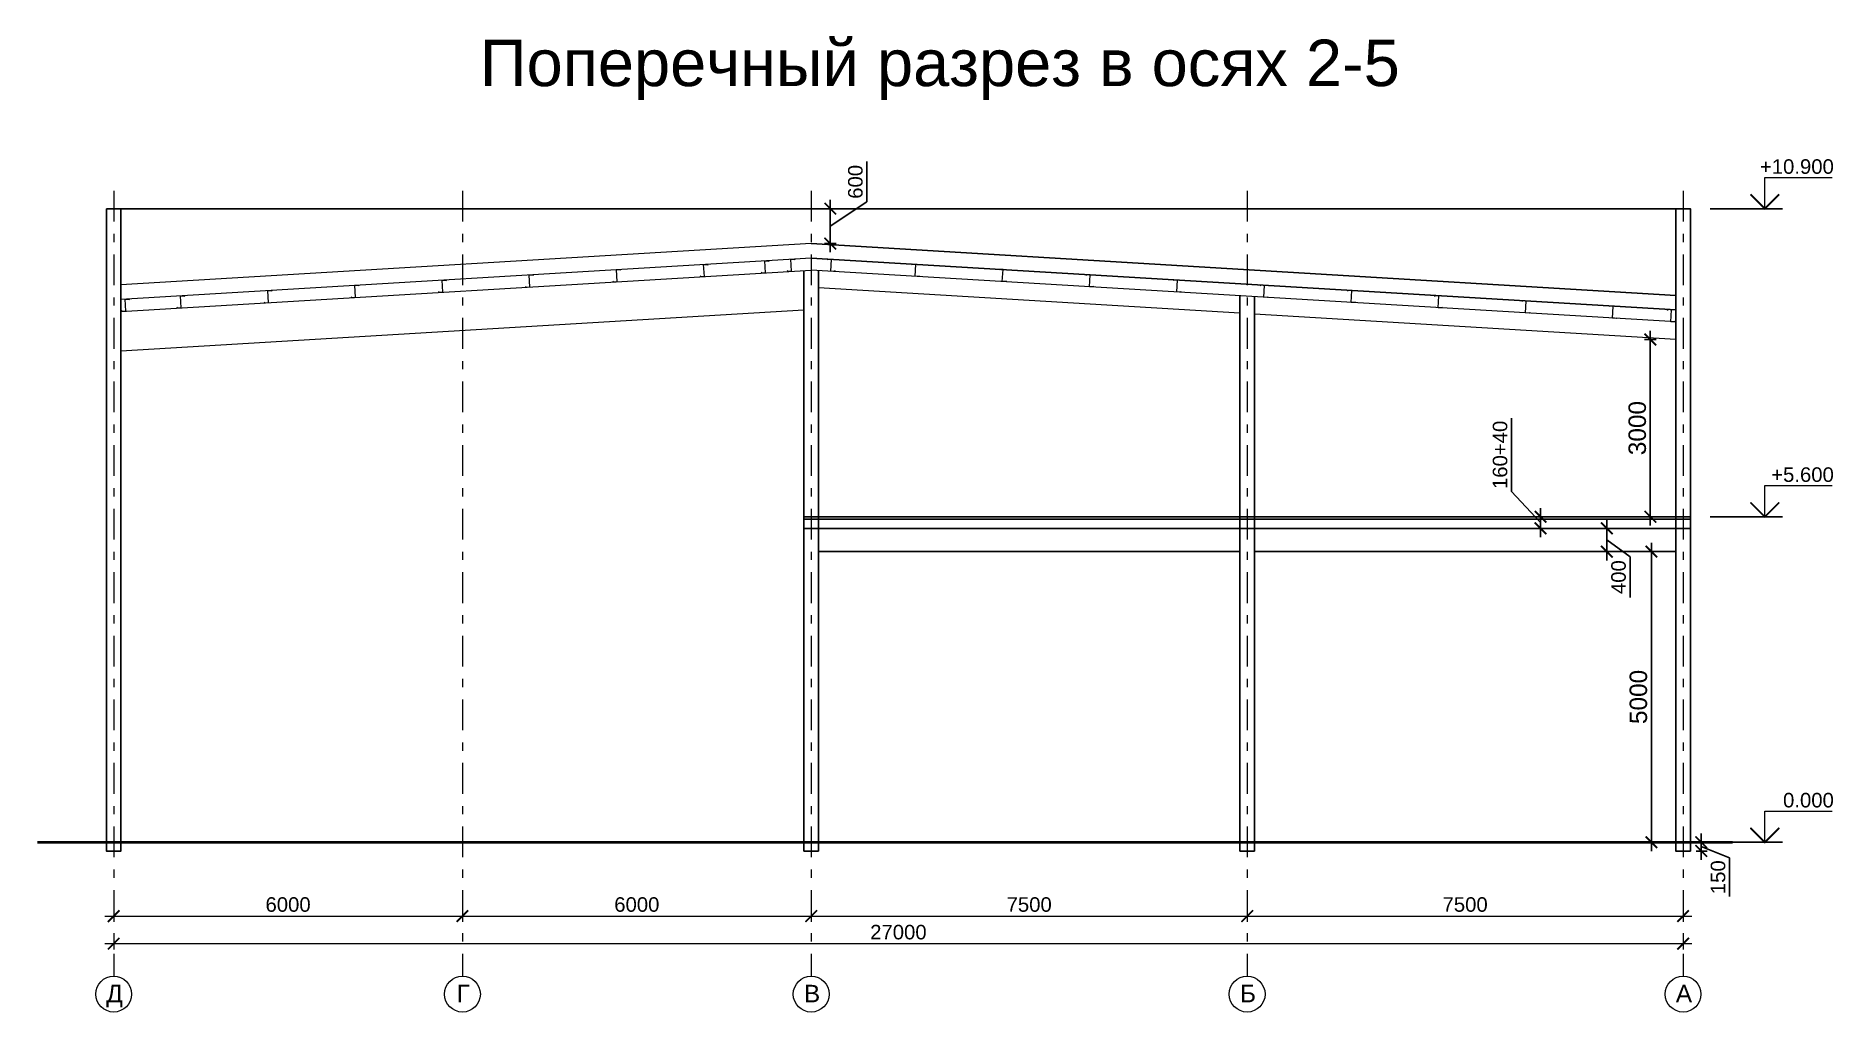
# Model space of a CAD drawing. Header units: millimetres. Extents: x -2648 to 2168491, y -277796 to 297800.
# Drawn here: x 145305 to 176223, y -7304 to 9487 of the extents above; entities that cross this region are included whole.
import ezdxf
from ezdxf.enums import TextEntityAlignment as Align

# ---------------------------------------------------------------- set-up
doc = ezdxf.new("R2010")
doc.units = ezdxf.units.MM
doc.linetypes.add('DIVIDE', pattern=[0])
doc.linetypes.add('Штрихштриховая', pattern=[1093.611073, 529.166651, -211.666656, 141.111112, -211.666656])
doc.layers.get('0').update_dxf_attribs({"lineweight": 0})
doc.layers.get('Defpoints').update_dxf_attribs({"color": 252})
doc.layers.add('Axes', color=1, linetype='Continuous')
doc.layers.add('Text', color=7, linetype='Continuous')
for name, color, linetype, lineweight in [('Dimension', 162, 'Continuous', 25), ('Dimension axis', 152, 'Continuous', 0), ('я_12', 1, 'Continuous', 20)]:
    doc.layers.add(name, color=color, linetype=linetype, lineweight=lineweight)
doc.styles.add('SPDS', font='romans.shx', dxfattribs={"width": 0.8, "oblique": 10})
doc.styles.get("Standard").update_dxf_attribs({"font": 'arial.ttf'})
doc.dimstyles.new('ARKO_TICK', dxfattribs={"dimscale": 100, "dimtxt": 2, "dimasz": 2, "dimexe": 1, "dimexo": 1, "dimgap": 1, "dimtad": 1, "dimdec": 0, "dimzin": 0, "dimdsep": 46, "dimtxsty": 'SPDS', "dimblk": 'OBLIQUE', "dimcen": 2, "dimdle": 1.5, "dimclrd": 256, "dimclre": 256, "dimclrt": 256, "dimadec": 6, "dimazin": 0, "dimtfac": 1, "dimtdec": 0, "dimtix": 1, "dimtmove": 1, "dimatfit": 3, "dimfxl": 1, "dimfxlon": 1, "dimtolj": 1, "dimtzin": 0, "dimarcsym": 0})

msp = doc.modelspace()

# ---------------------------------------------------------------- texts
for s, p in [('+10.900', (176236.5, 7115.1)), ('+5.600', (176236.5, 1815.8)), ('0.000', (176236.5, -3784.2))]:
    msp.add_text(s, height=250).set_placement(p, align=Align.RIGHT)
at = {"layer": 'Axes'}
for s, p in [('Д', (146657.5, -7136.2)), ('Г', (152657.5, -7136.2)), ('В', (158657.5, -7136.2)), ('Б', (166157.5, -7136.2)), ('А', (173657.5, -7136.2))]:
    msp.add_text(s, height=300, dxfattribs=at).set_placement(p, align=Align.CENTER)
at = {"layer": 'Text', "insert": (160856.2, 8903), "char_height": 800, "attachment_point": 5}
msp.add_mtext('Поперечный разрез в осях 2-5', dxfattribs=at)

# ---------------------------------------------------------------- blocks, each defined once
blk = doc.blocks.new('_ArchTick')
at = {"color": 0, "linetype": 'ByBlock', "const_width": 0.15}
blk.add_lwpolyline([(-0.5, -0.5), (0.5, 0.5)], dxfattribs=at)
blk = doc.blocks.new('*D237')
at = {"layer": 'Defpoints', "color": 0, "lineweight": -2, "ltscale": 100, "transparency": 16777216}
for p in [(146643, -5287), (173643, -5287), (146643, -6129)]:
    blk.add_point(p, dxfattribs=at)
at = {"layer": 'Dimension axis', "ltscale": 100, "transparency": 16777216}
for p, q in [((173793, -6129), (146493, -6129)), ((146643, -6029), (146643, -6229)), ((173643, -6029), (173643, -6229))]:
    blk.add_line(p, q, dxfattribs=at)
at = {"layer": 'Dimension axis', "ltscale": 100, "transparency": 16777216, "xscale": 200, "yscale": 200, "zscale": 200, "rotation": 180}
blk.add_blockref('_ArchTick', (146643, -6129), dxfattribs=at)
at = {"layer": 'Dimension axis', "ltscale": 100, "transparency": 16777216, "xscale": 200, "yscale": 200, "zscale": 200}
blk.add_blockref('_ArchTick', (173643, -6129), dxfattribs=at)
at = {"layer": 'Dimension axis', "ltscale": 100, "transparency": 16777216, "insert": (160143, -5931), "char_height": 300, "attachment_point": 5, "bg_fill": 3, "box_fill_scale": 1.1, "bg_fill_color": 256, "bg_fill_true_color": 13158600, "bg_fill_transparency": 0}
blk.add_mtext('\\A1;{\\H0.83333x;27000}', dxfattribs=at)
blk = doc.blocks.new('*D238')
at = {"layer": 'Defpoints', "color": 0, "lineweight": -2, "ltscale": 100, "transparency": 16777216}
for p in [(166143, -5287), (173643, -5287), (173643, -5654)]:
    blk.add_point(p, dxfattribs=at)
at = {"layer": 'Dimension axis', "ltscale": 100, "transparency": 16777216}
for p, q in [((166143, -5554), (166143, -5754)), ((173643, -5554), (173643, -5754)), ((165993, -5654), (173793, -5654))]:
    blk.add_line(p, q, dxfattribs=at)
at = {"layer": 'Dimension axis', "ltscale": 100, "transparency": 16777216, "xscale": 200, "yscale": 200, "zscale": 200, "rotation": 180}
blk.add_blockref('_ArchTick', (166143, -5654), dxfattribs=at)
at = {"layer": 'Dimension axis', "ltscale": 100, "transparency": 16777216, "xscale": 200, "yscale": 200, "zscale": 200}
blk.add_blockref('_ArchTick', (173643, -5654), dxfattribs=at)
at = {"layer": 'Dimension axis', "ltscale": 100, "transparency": 16777216, "insert": (169893, -5456), "char_height": 300, "attachment_point": 5, "bg_fill": 3, "box_fill_scale": 1.1, "bg_fill_color": 256, "bg_fill_true_color": 13158600, "bg_fill_transparency": 0}
blk.add_mtext('\\A1;{\\H0.83333x;7500}', dxfattribs=at)
blk = doc.blocks.new('*D239')
at = {"layer": 'Defpoints', "color": 0, "lineweight": -2, "ltscale": 100, "transparency": 16777216}
for p in [(158643, -5287), (166143, -5287), (166143, -5654)]:
    blk.add_point(p, dxfattribs=at)
at = {"layer": 'Dimension axis', "ltscale": 100, "transparency": 16777216}
for p, q in [((158643, -5554), (158643, -5754)), ((166143, -5554), (166143, -5754)), ((158493, -5654), (166293, -5654))]:
    blk.add_line(p, q, dxfattribs=at)
at = {"layer": 'Dimension axis', "ltscale": 100, "transparency": 16777216, "xscale": 200, "yscale": 200, "zscale": 200, "rotation": 180}
blk.add_blockref('_ArchTick', (158643, -5654), dxfattribs=at)
at = {"layer": 'Dimension axis', "ltscale": 100, "transparency": 16777216, "xscale": 200, "yscale": 200, "zscale": 200}
blk.add_blockref('_ArchTick', (166143, -5654), dxfattribs=at)
at = {"layer": 'Dimension axis', "ltscale": 100, "transparency": 16777216, "insert": (162393, -5456), "char_height": 300, "attachment_point": 5, "bg_fill": 3, "box_fill_scale": 1.1, "bg_fill_color": 256, "bg_fill_true_color": 13158600, "bg_fill_transparency": 0}
blk.add_mtext('\\A1;{\\H0.83333x;7500}', dxfattribs=at)
blk = doc.blocks.new('*D240')
at = {"layer": 'Defpoints', "color": 0, "lineweight": -2, "ltscale": 100, "transparency": 16777216}
for p in [(152643, -5287), (158643, -5287), (158643, -5654)]:
    blk.add_point(p, dxfattribs=at)
at = {"layer": 'Dimension axis', "ltscale": 100, "transparency": 16777216}
for p, q in [((152643, -5554), (152643, -5754)), ((158643, -5554), (158643, -5754)), ((152493, -5654), (158793, -5654))]:
    blk.add_line(p, q, dxfattribs=at)
at = {"layer": 'Dimension axis', "ltscale": 100, "transparency": 16777216, "xscale": 200, "yscale": 200, "zscale": 200, "rotation": 180}
blk.add_blockref('_ArchTick', (152643, -5654), dxfattribs=at)
at = {"layer": 'Dimension axis', "ltscale": 100, "transparency": 16777216, "xscale": 200, "yscale": 200, "zscale": 200}
blk.add_blockref('_ArchTick', (158643, -5654), dxfattribs=at)
at = {"layer": 'Dimension axis', "ltscale": 100, "transparency": 16777216, "insert": (155643, -5456), "char_height": 300, "attachment_point": 5, "bg_fill": 3, "box_fill_scale": 1.1, "bg_fill_color": 256, "bg_fill_true_color": 13158600, "bg_fill_transparency": 0}
blk.add_mtext('\\A1;{\\H0.83333x;6000}', dxfattribs=at)
blk = doc.blocks.new('*D241')
at = {"layer": 'Defpoints', "color": 0, "lineweight": -2, "ltscale": 100, "transparency": 16777216}
for p in [(146643, -5287), (152643, -5287), (152643, -5654)]:
    blk.add_point(p, dxfattribs=at)
at = {"layer": 'Dimension axis', "ltscale": 100, "transparency": 16777216}
for p, q in [((146643, -5554), (146643, -5754)), ((152643, -5554), (152643, -5754)), ((146493, -5654), (152793, -5654))]:
    blk.add_line(p, q, dxfattribs=at)
at = {"layer": 'Dimension axis', "ltscale": 100, "transparency": 16777216, "xscale": 200, "yscale": 200, "zscale": 200, "rotation": 180}
blk.add_blockref('_ArchTick', (146643, -5654), dxfattribs=at)
at = {"layer": 'Dimension axis', "ltscale": 100, "transparency": 16777216, "xscale": 200, "yscale": 200, "zscale": 200}
blk.add_blockref('_ArchTick', (152643, -5654), dxfattribs=at)
at = {"layer": 'Dimension axis', "ltscale": 100, "transparency": 16777216, "insert": (149643, -5456), "char_height": 300, "attachment_point": 5, "bg_fill": 3, "box_fill_scale": 1.1, "bg_fill_color": 256, "bg_fill_true_color": 13158600, "bg_fill_transparency": 0}
blk.add_mtext('\\A1;{\\H0.83333x;6000}', dxfattribs=at)
blk = doc.blocks.new('Axis CS')
at = {"layer": 'я_12', "linetype": 'Штрихштриховая'}
blk.add_line((0, 13511), (0, 0), dxfattribs=at)
at = {"layer": 'я_12', "linetype": 'Continuous', "ltscale": 5}
blk.add_circle((0, -308), 308, dxfattribs=at)
blk = doc.blocks.new('Elevation')
for p, q in [((0, 0), (0, 538)), ((0, 538), (1161, 538)), ((0, 0), (-247, 247)), ((0, 0), (247, 247))]:
    blk.add_line(p, q)
at = {"lineweight": -2, "ltscale": 100}
blk.add_line((304, 0), (-940, 0), dxfattribs=at)
at = {"lineweight": -2, "ltscale": 100, "const_width": 30}
blk.add_lwpolyline([(-247, 247), (0, 0), (247, 247)], dxfattribs=at)
blk = doc.blocks.new('*D242')
at = {"layer": 'Defpoints', "color": 0, "lineweight": -2, "ltscale": 100, "transparency": 16777216}
for p in [(158643, 6515), (158971, 6515), (158643, 5915)]:
    blk.add_point(p, dxfattribs=at)
at = {"layer": 'Dimension', "ltscale": 100, "transparency": 16777216}
for p, q in [((159602, 6631), (159602, 7324)), ((158871, 6515), (159071, 6515)), ((158971, 5765), (158971, 6665)), ((158971, 6215), (159602, 6631)), ((158871, 5915), (159071, 5915))]:
    blk.add_line(p, q, dxfattribs=at)
at = {"layer": 'Dimension', "ltscale": 100, "transparency": 16777216, "xscale": 200, "yscale": 200, "zscale": 200}
for p, rotation in [((158971, 6515), 90), ((158971, 5915), 270)]:
    blk.add_blockref('_ArchTick', p, dxfattribs=dict(at, rotation=rotation))
at = {"layer": 'Dimension', "ltscale": 100, "transparency": 16777216, "insert": (159404, 6977), "char_height": 250, "attachment_point": 5, "rotation": 90, "bg_fill": 3, "box_fill_scale": 1.1, "bg_fill_color": 256, "bg_fill_true_color": 13158600, "bg_fill_transparency": 0}
blk.add_mtext('\\A1;600', dxfattribs=at)
blk = doc.blocks.new('*D243')
at = {"layer": 'Defpoints', "color": 0, "lineweight": -2, "ltscale": 100, "transparency": 16777216}
for p in [(173518, 4266), (173079, 1216), (173518, 1216)]:
    blk.add_point(p, dxfattribs=at)
at = {"layer": 'Dimension', "ltscale": 100, "transparency": 16777216}
for p, q in [((173079, 4416), (173079, 1066)), ((173179, 4266), (172979, 4266)), ((173179, 1216), (172979, 1216))]:
    blk.add_line(p, q, dxfattribs=at)
at = {"layer": 'Dimension', "ltscale": 100, "transparency": 16777216, "xscale": 200, "yscale": 200, "zscale": 200}
for p, rotation in [((173079, 4266), 90), ((173079, 1216), 270)]:
    blk.add_blockref('_ArchTick', p, dxfattribs=dict(at, rotation=rotation))
at = {"layer": 'Dimension', "ltscale": 100, "transparency": 16777216, "insert": (172856, 2741), "char_height": 300, "attachment_point": 5, "rotation": 90, "bg_fill": 3, "box_fill_scale": 1.1, "bg_fill_color": 256, "bg_fill_true_color": 13158600, "bg_fill_transparency": 0}
blk.add_mtext('\\A1;3000', dxfattribs=at)
blk = doc.blocks.new('*D244')
at = {"layer": 'Defpoints', "color": 0, "lineweight": -2, "ltscale": 100, "transparency": 16777216}
for p in [(173518, 616), (173098, -4384), (173518, -4384)]:
    blk.add_point(p, dxfattribs=at)
at = {"layer": 'Dimension', "ltscale": 100, "transparency": 16777216}
for p, q in [((173098, 766), (173098, -4534)), ((173198, 616), (172998, 616)), ((173198, -4384), (172998, -4384))]:
    blk.add_line(p, q, dxfattribs=at)
at = {"layer": 'Dimension', "ltscale": 100, "transparency": 16777216, "xscale": 200, "yscale": 200, "zscale": 200}
for p, rotation in [((173098, 616), 90), ((173098, -4384), 270)]:
    blk.add_blockref('_ArchTick', p, dxfattribs=dict(at, rotation=rotation))
at = {"layer": 'Dimension', "ltscale": 100, "transparency": 16777216, "insert": (172875, -1884), "char_height": 300, "attachment_point": 5, "rotation": 90, "bg_fill": 3, "box_fill_scale": 1.1, "bg_fill_color": 256, "bg_fill_true_color": 13158600, "bg_fill_transparency": 0}
blk.add_mtext('\\A1;5000', dxfattribs=at)
blk = doc.blocks.new('*D245')
at = {"layer": 'Defpoints', "color": 0, "lineweight": -2, "ltscale": 100, "transparency": 16777216}
blk.add_point((172319, 1016), dxfattribs=at)
at = {"layer": 'Dimension', "ltscale": 100, "transparency": 16777216}
for p, q in [((172331, 1166), (172331, 466)), ((172331, 1016), (172431, 1016)), ((172331, 816), (172731, 528)), ((172331, 616), (172431, 616)), ((172731, 528), (172731, -174))]:
    blk.add_line(p, q, dxfattribs=at)
at = {"layer": 'Dimension', "ltscale": 100, "transparency": 16777216, "xscale": 200, "yscale": 200, "zscale": 200, "rotation": 90}
blk.add_blockref('_ArchTick', (172331, 1016), dxfattribs=at)
at = {"layer": 'Dimension', "ltscale": 100, "transparency": 16777216, "insert": (172533, 177), "char_height": 250, "attachment_point": 5, "rotation": 90, "bg_fill": 3, "box_fill_scale": 1.1, "bg_fill_color": 256, "bg_fill_true_color": 13158600, "bg_fill_transparency": 0}
blk.add_mtext('\\A1;400', dxfattribs=at)
at = {"layer": 'Defpoints', "color": 0, "lineweight": -2, "ltscale": 100, "transparency": 16777216}
for p in [(172319, 616), (172331, 616)]:
    blk.add_point(p, dxfattribs=at)
at = {"layer": 'Dimension', "ltscale": 100, "transparency": 16777216, "xscale": 200, "yscale": 200, "zscale": 200, "rotation": 270}
blk.add_blockref('_ArchTick', (172331, 616), dxfattribs=at)
blk = doc.blocks.new('*D246')
at = {"layer": 'Defpoints', "color": 0, "lineweight": -2, "ltscale": 100, "transparency": 16777216}
for p in [(171191, 1216), (171191, 1016), (172326, 1216)]:
    blk.add_point(p, dxfattribs=at)
at = {"layer": 'Dimension', "ltscale": 100, "transparency": 16777216}
for p, q in [((170693, 1650), (170693, 2910)), ((171191, 1116), (170693, 1650)), ((171191, 866), (171191, 1366)), ((171291, 1216), (171091, 1216)), ((171191, 1016), (171091, 1016))]:
    blk.add_line(p, q, dxfattribs=at)
at = {"layer": 'Dimension', "ltscale": 100, "transparency": 16777216, "xscale": 200, "yscale": 200, "zscale": 200}
for p, rotation in [((171191, 1216), 90), ((171191, 1016), 270)]:
    blk.add_blockref('_ArchTick', p, dxfattribs=dict(at, rotation=rotation))
at = {"layer": 'Dimension', "ltscale": 100, "transparency": 16777216, "insert": (170495, 2280), "char_height": 250, "attachment_point": 5, "rotation": 90, "bg_fill": 3, "box_fill_scale": 1.1, "bg_fill_color": 256, "bg_fill_true_color": 13158600, "bg_fill_transparency": 0}
blk.add_mtext('\\A1;160+40', dxfattribs=at)
blk = doc.blocks.new('*D247')
at = {"layer": 'Defpoints', "color": 0, "lineweight": -2, "ltscale": 100, "transparency": 16777216}
for p in [(173768, -4384), (173768, -4534), (173956, -4384)]:
    blk.add_point(p, dxfattribs=at)
at = {"layer": 'Dimension', "ltscale": 100, "transparency": 16777216}
for p, q in [((173956, -4684), (173956, -4234)), ((173868, -4384), (174056, -4384)), ((173868, -4534), (174056, -4534)), ((173956, -4459), (174443, -4651)), ((174443, -4651), (174443, -5319))]:
    blk.add_line(p, q, dxfattribs=at)
at = {"layer": 'Dimension', "ltscale": 100, "transparency": 16777216, "xscale": 200, "yscale": 200, "zscale": 200, "rotation": 90}
blk.add_blockref('_ArchTick', (173956, -4384), dxfattribs=at)
at = {"layer": 'Dimension', "ltscale": 100, "transparency": 16777216, "insert": (174245, -4985), "char_height": 250, "attachment_point": 5, "rotation": 90, "bg_fill": 3, "box_fill_scale": 1.1, "bg_fill_color": 256, "bg_fill_true_color": 13158600, "bg_fill_transparency": 0}
blk.add_mtext('\\A1;150', dxfattribs=at)
at = {"layer": 'Dimension', "ltscale": 100, "transparency": 16777216, "xscale": 200, "yscale": 200, "zscale": 200, "rotation": 270}
blk.add_blockref('_ArchTick', (173956, -4534), dxfattribs=at)

# ---------------------------------------------------------------- dimensions: what is measured, and where the dimension line sits
at = {"layer": 'Dimension axis', "ltscale": 100}
dim = msp.add_linear_dim(base=(146642.7, -6129.1), p1=(173642.7, -5287.1), p2=(146642.7, -5287.1), angle=180, text='{\\H0.83333x;<>}', dimstyle='ARKO_TICK', override={"dimtxt": 3, "dimgap": 0.7, "dimtxsty": 'Standard', "dimblk1": 'ArchTick', "dimblk2": 'ArchTick', "dimsah": 1, "dimtmove": 0, "dimtfill": 1, "dimlwd": 65535, "dimlwe": 65535, "dimarcsym": 2}, dxfattribs=at)
dim.commit()
dim.dimension.update_dxf_attribs({"geometry": '*D237', "text_midpoint": (160142.7, -6129.1), "dimtype": 160})

# ---------------------------------------------------------------- linework, layer by layer
at = {"lineweight": -2, "ltscale": 100}
for p, q in [((173767.7, 6514.9), (146517.7, 6514.9)), ((173517.7, 5022.5), (158642.7, 5915)), ((173517.7, 4772.5), (158642.7, 5665)), ((173767.7, 1215.6), (158517.7, 1215.6)), ((166017.7, 615.6), (158767.7, 615.6)), ((173517.7, 615.6), (166267.7, 615.6))]:
    msp.add_line(p, q, dxfattribs=at)
at = {"linetype": 'DIVIDE'}
for p, q in [((158642.7, 5915), (146767.7, 5202.5)), ((158642.7, 5665), (146767.7, 4952.5))]:
    msp.add_line(p, q, dxfattribs=at)
at = {"linetype": 'Continuous'}
for p, q in [((157842.7, 5617), (157906, 5620.8)), ((157854.8, 5414.3), (157842.7, 5617)), ((157906, 5620.8), (157917, 5609.1)), ((158292.7, 5644), (158356, 5647.8)), ((158304.8, 5441.3), (158292.7, 5644)), ((158356, 5647.8), (158367, 5636.1)), ((158929.3, 5647.7), (158918.3, 5636.1)), ((158992.7, 5643.9), (158929.3, 5647.7)), ((158980.5, 5441.3), (158992.7, 5643.9)), ((146767.7, 4749.1), (158642.7, 5459.7)), ((152292.7, 5284), (152356, 5287.8)), ((152304.8, 5081.3), (152292.7, 5284)), ((152356, 5287.8), (152367, 5276.1)), ((153792.7, 5374), (153856, 5377.8)), ((153804.8, 5171.3), (153792.7, 5374)), ((153856, 5377.8), (153867, 5366.1)), ((155230.4, 5269.1), (155241.4, 5257.5)), ((155241.4, 5257.5), (155304.8, 5261.3)), ((155292.7, 5464), (155356, 5467.8)), ((155304.8, 5261.3), (155292.7, 5464)), ((155356, 5467.8), (155367, 5456.1)), ((156730.4, 5359.1), (156741.4, 5347.5)), ((156741.4, 5347.5), (156804.8, 5351.3)), ((156792.7, 5554), (156856, 5557.8)), ((156804.8, 5351.3), (156792.7, 5554)), ((156856, 5557.8), (156867, 5546.1)), ((157780.4, 5422.1), (157791.4, 5410.5)), ((157791.4, 5410.5), (157854.8, 5414.3)), ((158230.4, 5449.1), (158241.4, 5437.5)), ((158241.4, 5437.5), (158304.8, 5441.3)), ((173517.7, 4566.2), (158642.7, 5459.7)), ((159043.8, 5437.4), (158980.5, 5441.3)), ((159054.8, 5449.1), (159043.8, 5437.4)), ((160379.3, 5560.4), (160368.3, 5548.8)), ((160442.7, 5556.6), (160379.3, 5560.4)), ((160430.5, 5354), (160442.7, 5556.6)), ((160493.8, 5350.2), (160430.5, 5354)), ((160504.8, 5361.8), (160493.8, 5350.2)), ((161879.3, 5470.1), (161868.3, 5458.5)), ((161942.7, 5466.3), (161879.3, 5470.1)), ((161930.5, 5263.7), (161942.7, 5466.3)), ((161993.8, 5259.9), (161930.5, 5263.7)), ((162004.8, 5271.5), (161993.8, 5259.9)), ((163379.3, 5379.8), (163368.3, 5368.2)), ((163442.7, 5376), (163379.3, 5379.8)), ((163430.5, 5173.4), (163442.7, 5376)), ((164879.3, 5289.5), (164868.3, 5277.9)), ((164942.7, 5285.7), (164879.3, 5289.5)), ((164930.5, 5083.1), (164942.7, 5285.7)), ((146838.3, 4956.7), (146901.7, 4960.5)), ((146850.4, 4754.1), (146838.3, 4956.7)), ((146901.7, 4960.5), (146912.7, 4948.9)), ((147792.7, 5014), (147856, 5017.8)), ((147804.8, 4811.3), (147792.7, 5014)), ((147856, 5017.8), (147867, 5006.1)), ((149292.7, 5104), (149356, 5107.8)), ((149304.8, 4901.3), (149292.7, 5104)), ((149356, 5107.8), (149367, 5096.1)), ((150730.4, 4999.1), (150741.4, 4987.5)), ((150741.4, 4987.5), (150804.8, 4991.3)), ((150792.7, 5194), (150856, 5197.8)), ((150804.8, 4991.3), (150792.7, 5194)), ((150856, 5197.8), (150867, 5186.1)), ((152230.4, 5089.1), (152241.4, 5077.5)), ((152241.4, 5077.5), (152304.8, 5081.3)), ((153730.4, 5179.1), (153741.4, 5167.5)), ((153741.4, 5167.5), (153804.8, 5171.3)), ((166017.7, 4716.7), (158767.7, 5152.2)), ((163493.8, 5169.6), (163430.5, 5173.4)), ((163504.8, 5181.2), (163493.8, 5169.6)), ((164993.8, 5079.3), (164930.5, 5083.1)), ((165004.8, 5090.9), (164993.8, 5079.3)), ((166379.3, 5199.2), (166368.3, 5187.6)), ((166442.7, 5195.4), (166379.3, 5199.2)), ((166430.5, 4992.8), (166442.7, 5195.4)), ((166493.8, 4989), (166430.5, 4992.8)), ((166504.8, 5000.6), (166493.8, 4989)), ((167879.3, 5108.9), (167868.3, 5097.3)), ((167942.7, 5105.1), (167879.3, 5108.9)), ((167930.5, 4902.5), (167942.7, 5105.1)), ((169379.3, 5018.7), (169368.3, 5007)), ((169442.7, 5014.8), (169379.3, 5018.7)), ((169430.5, 4812.2), (169442.7, 5014.8)), ((146767.7, 4071.3), (158517.7, 4774.4)), ((146776, 4761.9), (146787, 4750.3)), ((146787, 4750.3), (146850.4, 4754.1)), ((147730.4, 4819.1), (147741.4, 4807.5)), ((147741.4, 4807.5), (147804.8, 4811.3)), ((149230.4, 4909.1), (149241.4, 4897.5)), ((149241.4, 4897.5), (149304.8, 4901.3)), ((173517.7, 4266.2), (166267.7, 4701.7)), ((167993.8, 4898.7), (167930.5, 4902.5)), ((168004.8, 4910.3), (167993.8, 4898.7)), ((169493.8, 4808.4), (169430.5, 4812.2)), ((169504.8, 4820), (169493.8, 4808.4)), ((170879.3, 4928.4), (170868.3, 4916.7)), ((170942.7, 4924.5), (170879.3, 4928.4)), ((170930.5, 4721.9), (170942.7, 4924.5)), ((170993.8, 4718.1), (170930.5, 4721.9)), ((171004.8, 4729.7), (170993.8, 4718.1)), ((172379.3, 4838.1), (172368.3, 4826.4)), ((172442.7, 4834.2), (172379.3, 4838.1)), ((172430.5, 4631.6), (172442.7, 4834.2)), ((172504.8, 4639.4), (172493.8, 4627.8)), ((173379.5, 4778.1), (173368.5, 4766.4)), ((173442.9, 4774.2), (173379.5, 4778.1)), ((173430.7, 4571.6), (173442.9, 4774.2)), ((172493.8, 4627.8), (172430.5, 4631.6)), ((173494.1, 4567.8), (173430.7, 4571.6)), ((173505.1, 4579.4), (173494.1, 4567.8))]:
    msp.add_line(p, q, dxfattribs=at)
at = {"lineweight": -2, "ltscale": 100}
for points in [[(146517.7, 6514.9), (146767.7, 6514.9), (146767.7, -4534.4), (146517.7, -4534.4)], [(173517.7, 6514.9), (173767.7, 6514.9), (173767.7, -4534.4), (173517.7, -4534.4)]]:
    msp.add_lwpolyline(points, close=True, dxfattribs=at)
for points in [[(158767.7, 5452.2), (158767.7, -4534.4), (158517.7, -4534.4), (158517.7, 5452.2)], [(166267.7, 5001.7), (166267.7, -4534.4), (166017.7, -4534.4), (166017.7, 5016.7)]]:
    msp.add_lwpolyline(points, dxfattribs=at)
at = {"lineweight": -2, "ltscale": 100, "const_width": 50}
msp.add_lwpolyline([(145330.4, -4384.4), (174496, -4384.4)], dxfattribs=at)

# ---------------------------------------------------------------- block references
at = {"lineweight": -2}
for p in [(175049.1, 6514.9), (175049.1, 1215.6), (175049.1, -4384.4)]:
    msp.add_blockref('Elevation', p, dxfattribs=at)

msp.set_redraw_order([(e.dxf.handle, doc.entitydb.next_handle()) for e in msp.query("TEXT MTEXT ATTDEF DIMENSION ARC_DIMENSION")])  # texts and dimensions are drawn at this point

# ---------------------------------------------------------------- next in the draw order: dimensions: what is measured, and where the dimension line sits
at = {"layer": 'Dimension axis', "ltscale": 100}
dim = msp.add_linear_dim(base=(173642.7, -5653.7), p1=(166142.7, -5287.1), p2=(173642.7, -5287.1), angle=180, text='{\\H0.83333x;<>}', dimstyle='ARKO_TICK', override={"dimtxt": 3, "dimgap": 0.7, "dimtxsty": 'Standard', "dimblk1": 'ArchTick', "dimblk2": 'ArchTick', "dimsah": 1, "dimtfill": 1, "dimlwd": 65535, "dimlwe": 65535, "dimarcsym": 2}, dxfattribs=at)
dim.commit()
dim.dimension.update_dxf_attribs({"geometry": '*D238', "text_midpoint": (169892.7, -5456.1)})

# ---------------------------------------------------------------- next in the draw order: block references
at = {"layer": 'Axes', "lineweight": -2}
msp.add_blockref('Axis CS', (173642.7, -6688.5), dxfattribs=at)

# ---------------------------------------------------------------- next in the draw order: dimensions: what is measured, and where the dimension line sits
at = {"layer": 'Dimension axis', "ltscale": 100}
dim = msp.add_linear_dim(base=(166142.7, -5653.7), p1=(158642.7, -5287.1), p2=(166142.7, -5287.1), angle=180, text='{\\H0.83333x;<>}', dimstyle='ARKO_TICK', override={"dimtxt": 3, "dimgap": 0.7, "dimtxsty": 'Standard', "dimblk1": 'ArchTick', "dimblk2": 'ArchTick', "dimsah": 1, "dimtfill": 1, "dimlwd": 65535, "dimlwe": 65535, "dimarcsym": 2}, dxfattribs=at)
dim.commit()
dim.dimension.update_dxf_attribs({"geometry": '*D239', "text_midpoint": (162392.7, -5456.1)})

# ---------------------------------------------------------------- next in the draw order: block references
at = {"layer": 'Axes', "lineweight": -2}
msp.add_blockref('Axis CS', (166142.7, -6688.5), dxfattribs=at)

# ---------------------------------------------------------------- next in the draw order: dimensions: what is measured, and where the dimension line sits
at = {"layer": 'Dimension', "ltscale": 100}
dim = msp.add_linear_dim(base=(173079.4, 1215.6), p1=(173517.7, 4266.2), p2=(173517.7, 1215.6), angle=90, text='3000', dimstyle='ARKO_TICK', override={"dimtxt": 3, "dimgap": 0.7, "dimtxsty": 'Standard', "dimblk1": 'ArchTick', "dimblk2": 'ArchTick', "dimsah": 1, "dimtfill": 1, "dimlwd": 65535, "dimlwe": 65535, "dimarcsym": 2}, dxfattribs=at)
dim.commit()
dim.dimension.update_dxf_attribs({"geometry": '*D243', "text_midpoint": (172856.1, 2740.9)})
dim = msp.add_linear_dim(base=(173098.2, -4384.4), p1=(173517.7, 615.6), p2=(173517.7, -4384.4), angle=90, dimstyle='ARKO_TICK', override={"dimtxt": 3, "dimgap": 0.7, "dimtxsty": 'Standard', "dimblk1": 'ArchTick', "dimblk2": 'ArchTick', "dimsah": 1, "dimtfill": 1, "dimlwd": 65535, "dimlwe": 65535, "dimarcsym": 2}, dxfattribs=at)
dim.commit()
dim.dimension.update_dxf_attribs({"geometry": '*D244', "text_midpoint": (172875.1, -1884.4)})
dim = msp.add_linear_dim(base=(173955.7, -4384.4), p1=(173767.7, -4534.4), p2=(173767.7, -4384.4), angle=90, dimstyle='ARKO_TICK', override={"dimtxt": 2.5, "dimgap": 0.7, "dimtxsty": 'Standard', "dimblk1": 'ArchTick', "dimblk2": 'ArchTick', "dimsah": 1, "dimtfill": 1, "dimlwd": 65535, "dimlwe": 65535, "dimarcsym": 2}, dxfattribs=at)
dim.commit()
dim.dimension.update_dxf_attribs({"geometry": '*D247', "text_midpoint": (174443, -4720.8), "dimtype": 160})
at = {"layer": 'Dimension axis', "ltscale": 100}
dim = msp.add_linear_dim(base=(158642.7, -5653.7), p1=(152642.7, -5287.1), p2=(158642.7, -5287.1), angle=180, text='{\\H0.83333x;<>}', dimstyle='ARKO_TICK', override={"dimtxt": 3, "dimgap": 0.7, "dimtxsty": 'Standard', "dimblk1": 'ArchTick', "dimblk2": 'ArchTick', "dimsah": 1, "dimtfill": 1, "dimlwd": 65535, "dimlwe": 65535, "dimarcsym": 2}, dxfattribs=at)
dim.commit()
dim.dimension.update_dxf_attribs({"geometry": '*D240', "text_midpoint": (155642.7, -5456.1)})

# ---------------------------------------------------------------- next in the draw order: linework, layer by layer
at = {"lineweight": -2, "ltscale": 100}
for p, q in [((173767.7, 1175.6), (158517.7, 1175.6)), ((173767.7, 1015.6), (158517.7, 1015.6))]:
    msp.add_line(p, q, dxfattribs=at)

# ---------------------------------------------------------------- next in the draw order: block references
at = {"layer": 'Axes', "lineweight": -2}
msp.add_blockref('Axis CS', (158642.7, -6688.5), dxfattribs=at)

# ---------------------------------------------------------------- next in the draw order: dimensions: what is measured, and where the dimension line sits
at = {"layer": 'Dimension axis', "ltscale": 100}
dim = msp.add_linear_dim(base=(152642.7, -5653.7), p1=(146642.7, -5287.1), p2=(152642.7, -5287.1), angle=180, text='{\\H0.83333x;<>}', dimstyle='ARKO_TICK', override={"dimtxt": 3, "dimgap": 0.7, "dimtxsty": 'Standard', "dimblk1": 'ArchTick', "dimblk2": 'ArchTick', "dimsah": 1, "dimtfill": 1, "dimlwd": 65535, "dimlwe": 65535, "dimarcsym": 2}, dxfattribs=at)
dim.commit()
dim.dimension.update_dxf_attribs({"geometry": '*D241', "text_midpoint": (149642.7, -5456.1)})

# ---------------------------------------------------------------- next in the draw order: block references
at = {"layer": 'Axes', "lineweight": -2}
for p in [(146642.7, -6688.5), (152642.7, -6688.5)]:
    msp.add_blockref('Axis CS', p, dxfattribs=at)

# ---------------------------------------------------------------- next in the draw order: dimensions: what is measured, and where the dimension line sits
at = {"layer": 'Dimension', "ltscale": 100}
for base, p1, p2, picture, middle in [((158971.4, 6514.9), (158642.7, 5915), (158642.7, 6514.9), '*D242', (159601.8, 6700.9)), ((172331, 615.6), (172318.9, 1015.6), (172318.9, 615.6), '*D245', (172731, 457.8))]:
    dim = msp.add_linear_dim(base=base, p1=p1, p2=p2, angle=90, dimstyle='ARKO_TICK', override={"dimtxt": 2.5, "dimgap": 0.7, "dimtxsty": 'Standard', "dimblk1": 'ArchTick', "dimblk2": 'ArchTick', "dimsah": 1, "dimtfill": 1, "dimlwd": 65535, "dimlwe": 65535, "dimarcsym": 2}, dxfattribs=at)
    dim.commit()
    dim.dimension.update_dxf_attribs({"geometry": picture, "text_midpoint": middle, "dimtype": 160})

# ---------------------------------------------------------------- next in the draw order: dimensions: what is measured, and where the dimension line sits
dim = msp.add_linear_dim(base=(171191, 1215.6), p1=(171191, 1015.6), p2=(172325.7, 1215.6), angle=90, text='160+40', dimstyle='ARKO_TICK', override={"dimtxt": 2.5, "dimgap": 0.7, "dimtxsty": 'Standard', "dimblk1": 'ArchTick', "dimblk2": 'ArchTick', "dimsah": 1, "dimtfill": 1, "dimlwd": 65535, "dimlwe": 65535, "dimarcsym": 2}, dxfattribs=at)
dim.commit()
dim.dimension.update_dxf_attribs({"geometry": '*D246', "text_midpoint": (170692.5, 1720.1), "dimtype": 160})

doc.saveas('drawing.dxf')
